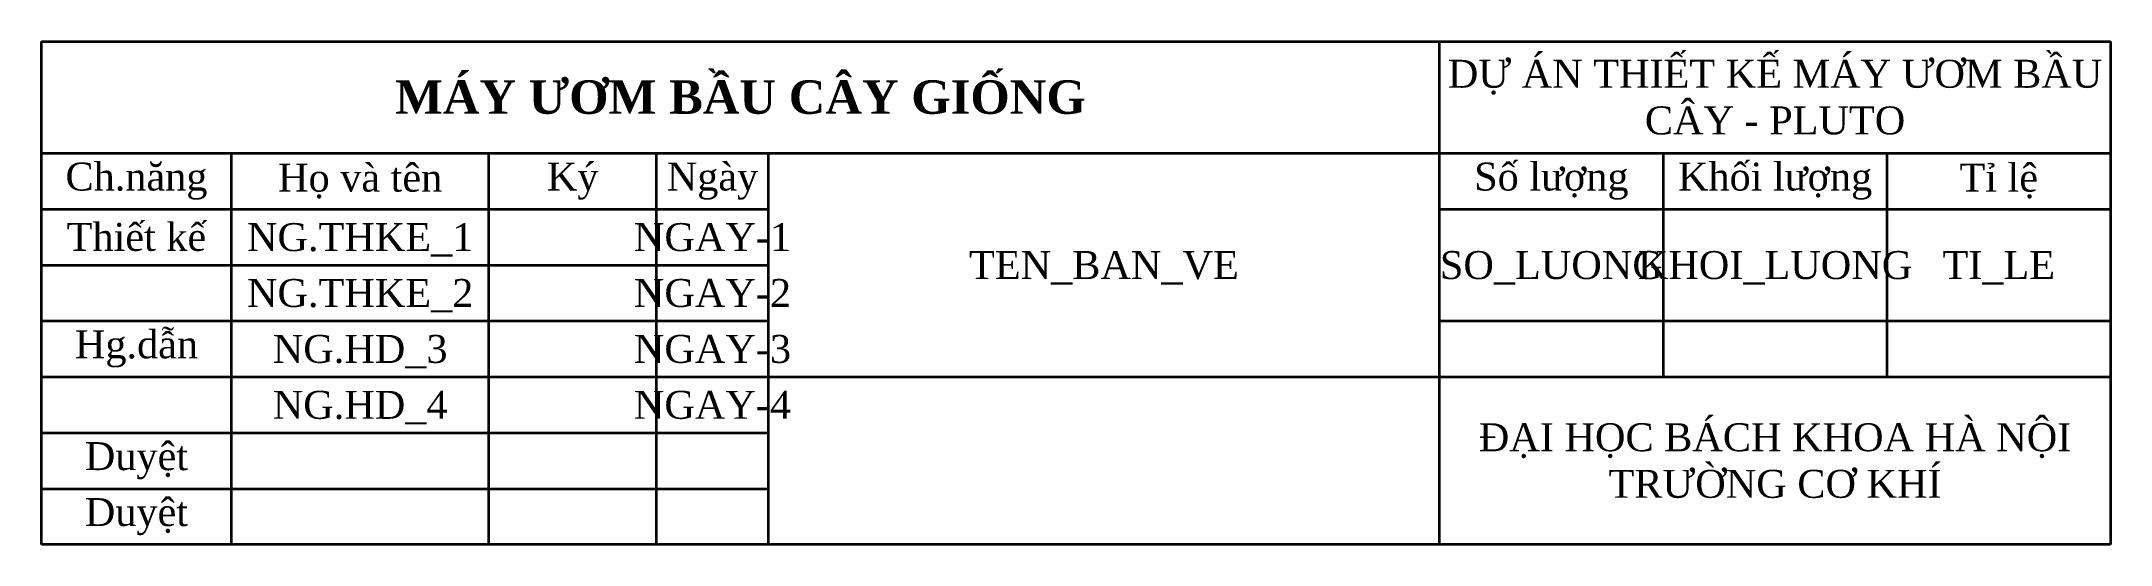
# Model space of a CAD drawing. Header units: millimetres. Extents: x 0 to 4934, y -1200 to 1230.
# Drawn here: x 2686 to 2871, y -1195.5 to -1150.5 of the extents above; entities that cross this region are included whole.
import ezdxf
from ezdxf.enums import TextEntityAlignment as Align

# ---------------------------------------------------------------- set-up
doc = ezdxf.new("R2010")
doc.units = ezdxf.units.MM
doc.header["$LTSCALE"] = 5
doc.header["$MEASUREMENT"] = 0
doc.layers.add('net dam', color=7, linetype='Continuous', lineweight=35)
doc.styles.get("Standard").update_dxf_attribs({"font": 'times.ttf', "height": 2.5})

msp = doc.modelspace()

# ---------------------------------------------------------------- texts
at = {"layer": 'net dam', "attachment_point": 5}
for s, width, insert, char_height in [('DỰ ÁN THIẾT KẾ MÁY ƯƠM BẦU CÂY - PLUTO', 60, (2841, -1155.5), 2.5), ('{\\fTimes New Roman|b1|i0|c0|p18;MÁY ƯƠM BẦU CÂY GIỐNG}', 125, (2748.5, -1155.5), 3), ('Ch.năng', 17, (2694.5, -1163), 2.5), ('Họ và tên', 23, (2714.5, -1163), 2.5), ('Ký', 15, (2733.5, -1163), 2.5), ('Ngày', 10, (2746, -1163), 2.5), ('Số lượng', 20, (2821, -1163), 2.5), ('Khối lượng', 20, (2841, -1163), 2.5), ('Tỉ lệ', 20, (2861, -1163), 2.5), ('Thiết kế', 17, (2694.5, -1168), 2.5), ('Hg.dẫn', 17, (2694.5, -1178), 2.5), ('ĐẠI HỌC BÁCH KHOA HÀ NỘI \\PTRƯỜNG CƠ KHÍ', 60, (2841, -1188), 2.5), ('Duyệt', 17, (2694.5, -1188), 2.5), ('Duyệt', 17, (2694.5, -1193), 2.5)]:
    msp.add_mtext_dynamic_manual_height_columns(s, width=width, gutter_width=12.5, heights=[0], dxfattribs=dict(at, insert=insert, char_height=char_height))
at = {"layer": 'net dam'}
for tag, p in [('NG.THKE_1', (2714.5, -1168)), ('NGAY-1', (2746, -1168)), ('TEN_BAN_VE', (2781, -1170.5)), ('SO_LUONG', (2821, -1170.5)), ('KHOI_LUONG', (2841, -1170.5)), ('TI_LE', (2861, -1170.5)), ('NG.THKE_2', (2714.5, -1173)), ('NGAY-2', (2746, -1173)), ('NG.HD_3', (2714.5, -1178)), ('NGAY-3', (2746, -1178)), ('NG.HD_4', (2714.5, -1183)), ('NGAY-4', (2746, -1183))]:
    msp.add_attdef(tag, text='', height=2.5, dxfattribs=at).set_placement(p, align=Align.MIDDLE_CENTER)

# ---------------------------------------------------------------- linework, layer by layer
at = {"layer": 'net dam'}
for p, q in [((2686, -1195.5), (2686, -1150.5)), ((2686, -1150.5), (2871, -1150.5)), ((2811, -1195.5), (2811, -1150.5)), ((2871, -1150.5), (2871, -1195.5)), ((2686, -1160.5), (2871, -1160.5)), ((2703, -1195.5), (2703, -1160.5)), ((2726, -1195.5), (2726, -1160.5)), ((2741, -1195.5), (2741, -1160.5)), ((2751, -1195.5), (2751, -1160.5)), ((2831, -1160.5), (2831, -1180.5)), ((2851, -1160.5), (2851, -1180.5)), ((2686, -1165.5), (2751, -1165.5)), ((2811, -1165.5), (2871, -1165.5)), ((2686, -1170.5), (2751, -1170.5)), ((2686, -1175.5), (2751, -1175.5)), ((2811, -1175.5), (2871, -1175.5)), ((2686, -1180.5), (2871, -1180.5)), ((2686, -1185.5), (2751, -1185.5)), ((2686, -1190.5), (2751, -1190.5)), ((2871, -1195.5), (2686, -1195.5))]:
    msp.add_line(p, q, dxfattribs=at)

msp.set_redraw_order([(e.dxf.handle, doc.entitydb.next_handle()) for e in msp.query("TEXT MTEXT ATTDEF DIMENSION ARC_DIMENSION")])  # texts and dimensions are drawn at this point

doc.saveas('drawing.dxf')
